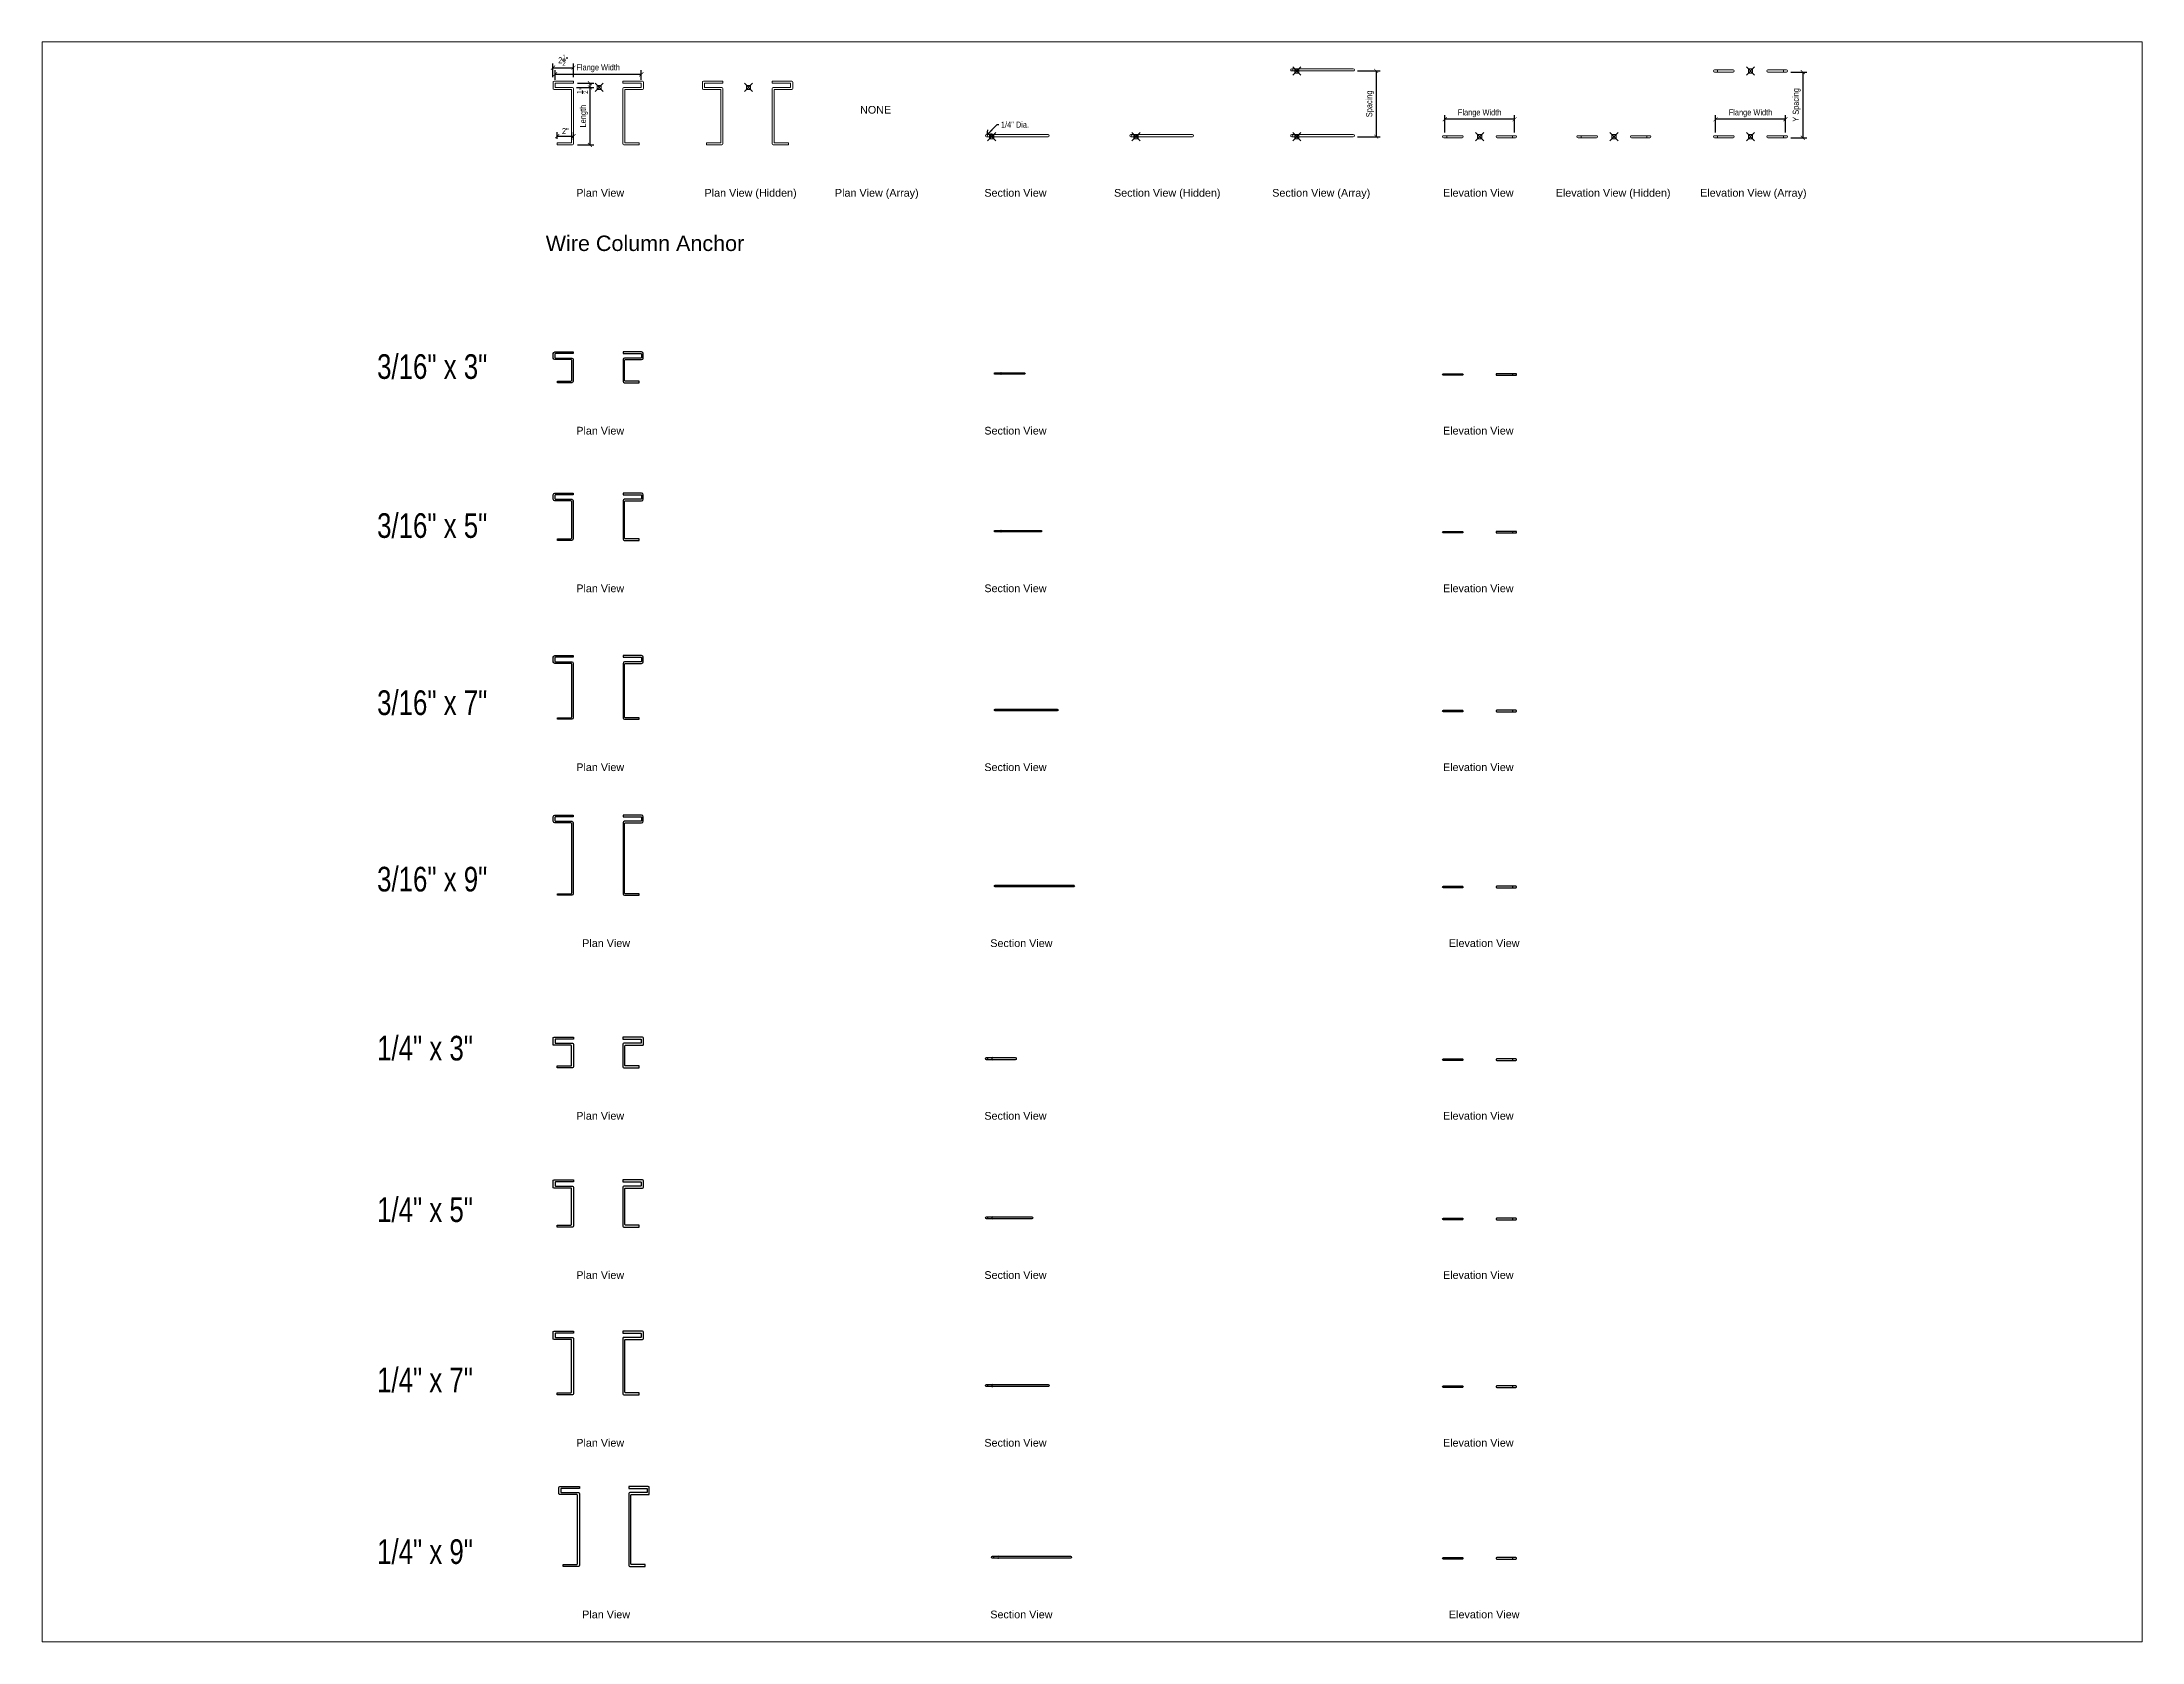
# Paper-space layout 'Layout1' of a CAD drawing. Header units: inches. Extents: x 1.05 to 9.45, y 0.8 to 7.2.
# The model-space entities are those that its viewports show. They can reach past a viewport. Long polylines and large blocks are cut down to what shows.
import ezdxf
from ezdxf.enums import TextEntityAlignment as Align

# ---------------------------------------------------------------- set-up
doc = ezdxf.new("R2010")
doc.units = ezdxf.units.IN
doc.header["$LTSCALE"] = 48
doc.header["$MEASUREMENT"] = 0
doc.header["$PDMODE"] = 99
doc.header["$PDSIZE"] = 0.5
for name, color, linetype, lineweight in [('DIMLINE', 211, 'Continuous', 18), ('FINE', 90, 'Continuous', 18), ('TITTXT', 213, 'Continuous', 50)]:
    doc.layers.add(name, color=color, linetype=linetype, lineweight=lineweight)
doc.styles.add('Arch-Dim', font='arial.ttf', dxfattribs={"width": 0.75})
doc.styles.add('RomanS', font='romans.shx')
doc.dimstyles.new('Aec-Arch-I-96', dxfattribs={"dimscale": 96, "dimtxt": 0.09375, "dimasz": 0.0625, "dimexe": 0.0625, "dimexo": 0.0625, "dimgap": 0.03125, "dimtad": 1, "dimdec": 4, "dimzin": 3, "dimdsep": 46, "dimlunit": 4, "dimtxsty": 'Arch-Dim', "dimblk": 'ARCHTICK', "dimcen": 0.09375, "dimazin": 2, "dimtfac": 0.75, "dimtdec": 4, "dimtix": 1, "dimtmove": 2, "dimatfit": 2, "dimfxl": 1, "dimtolj": 1, "dimtzin": 0, "dimarcsym": 0})
doc.dimstyles.new('Aec-Arch-I-96$7', dxfattribs={"dimscale": 96, "dimtxt": 0.09375, "dimasz": 0.0625, "dimexe": 0.0625, "dimexo": 0.0625, "dimgap": 0.03125, "dimtad": 0, "dimdec": 4, "dimzin": 3, "dimdsep": 46, "dimlunit": 4, "dimtxsty": 'Arch-Dim', "dimblk": 'ARCHTICK', "dimcen": 0.09375, "dimazin": 2, "dimtfac": 0.75, "dimtdec": 4, "dimtix": 1, "dimtmove": 2, "dimatfit": 2, "dimfxl": 1, "dimtolj": 1, "dimtzin": 0, "dimarcsym": 0})

psp = doc.layouts.get("Layout1")

msp = doc.modelspace()

# ---------------------------------------------------------------- texts
at = {"layer": 'DIMLINE', "style": 'Arch-Dim', "width": 0.75}
for s, p in [('3/16" x 3"', (45.83081, 24.8199)), ('3/16" x 5"', (45.83081, 5.46684)), ('3/16" x 7"', (45.83081, -16.09099)), ('3/16" x 9"', (45.83081, -37.57073)), ('1/4" x 3"', (45.83081, -58.14247)), ('1/4" x 5"', (45.83081, -77.80217)), ('1/4" x 7"', (45.83081, -98.51885)), ('1/4" x 9"', (45.83081, -119.42389))]:
    msp.add_text(s, height=3, dxfattribs=at).set_placement(p)
at = {"layer": 'DIMLINE', "insert": (121.76471, 56.14301), "char_height": 0.75, "attachment_point": 1, "style": 'Arch-Dim'}
msp.add_mtext('1/4" Dia.', dxfattribs=at)

# ---------------------------------------------------------------- blocks, each defined once
blk = doc.blocks.new('Anno_Title_T2')
at = {"color": 0, "linetype": 'ByBlock', "lineweight": -2, "style": 'RomanS'}
blk.add_attdef('TITLE', (0, 0.5), '', height=1.25, dxfattribs=at)
blk.add_attdef('SCALE', text='', height=0.75, dxfattribs=at).set_placement((0, -0.5), align=Align.TOP_LEFT)
blk = doc.blocks.new('_ArchTick')
at = {"color": 0, "linetype": 'ByBlock', "const_width": 0.15}
blk.add_lwpolyline([(-0.5, -0.5), (0.5, 0.5)], dxfattribs=at)
blk = doc.blocks.new('*D44')
at = {"layer": 'Defpoints', "color": 0, "transparency": 16777216}
for p in [(69.74, 62.7), (67.24, 61.05), (69.74, 61.05)]:
    blk.add_point(p, dxfattribs=at)
at = {"layer": 'DIMLINE', "color": 8, "lineweight": -2, "transparency": 16777216}
for p, q in [((67.24, 61.55), (67.24, 63.2)), ((67.24, 62.7), (69.74, 62.7)), ((69.74, 61.55), (69.74, 63.2))]:
    blk.add_line(p, q, dxfattribs=at)
at = {"layer": 'DIMLINE', "color": 8, "lineweight": -2, "transparency": 16777216, "xscale": 0.5, "yscale": 0.5, "zscale": 0.5, "rotation": 180}
blk.add_blockref('_ArchTick', (67.24, 62.7), dxfattribs=at)
at = {"layer": 'DIMLINE', "color": 8, "lineweight": -2, "transparency": 16777216, "xscale": 0.5, "yscale": 0.5, "zscale": 0.5}
blk.add_blockref('_ArchTick', (69.74, 62.7), dxfattribs=at)
at = {"layer": 'DIMLINE', "color": 0, "transparency": 16777216, "insert": (68.49, 63.61), "char_height": 0.75, "attachment_point": 5, "style": 'Arch-Dim'}
blk.add_mtext('\\A1;2{\\H0.750000x;\\S1/2;}"', dxfattribs=at)
blk = doc.blocks.new('_Open90')
at = {"color": 0, "linetype": 'ByBlock', "lineweight": -2}
for p, q in [((0, 0), (-1, 0)), ((-0.5, 0.5), (0, 0)), ((0, 0), (-0.5, -0.5))]:
    blk.add_line(p, q, dxfattribs=at)
blk = doc.blocks.new('*D45')
at = {"layer": 'Defpoints', "color": 0, "transparency": 16777216}
for p in [(69.62, 60.3), (69.74, 60.8), (71.73, 60.3)]:
    blk.add_point(p, dxfattribs=at)
at = {"layer": 'DIMLINE', "color": 8, "lineweight": -2, "transparency": 16777216}
for p, q in [((70.12, 60.3), (72.23, 60.3)), ((70.24, 60.8), (72.23, 60.8)), ((71.73, 60.8), (71.73, 60.3))]:
    blk.add_line(p, q, dxfattribs=at)
at = {"layer": 'DIMLINE', "color": 8, "lineweight": -2, "transparency": 16777216, "xscale": 0.5, "yscale": 0.5, "zscale": 0.5}
for p, rotation in [((71.73, 60.8), 90), ((71.73, 60.3), 270)]:
    blk.add_blockref('_ArchTick', p, dxfattribs=dict(at, rotation=rotation))
at = {"layer": 'DIMLINE', "color": 0, "transparency": 16777216, "insert": (70.82, 59.88), "char_height": 0.75, "attachment_point": 5, "rotation": 90, "style": 'Arch-Dim'}
blk.add_mtext('\\A1;{\\H0.750000x;\\S1/2;}"', dxfattribs=at)
blk = doc.blocks.new('*D46')
at = {"layer": 'Defpoints', "color": 0, "transparency": 16777216}
for p in [(69.62, 60.3), (69.74, 53.3), (71.73, 53.3)]:
    blk.add_point(p, dxfattribs=at)
at = {"layer": 'DIMLINE', "color": 8, "lineweight": -2, "transparency": 16777216}
for p, q in [((70.12, 60.3), (72.23, 60.3)), ((71.73, 60.3), (71.73, 53.3)), ((70.24, 53.3), (72.23, 53.3))]:
    blk.add_line(p, q, dxfattribs=at)
at = {"layer": 'DIMLINE', "color": 8, "lineweight": -2, "transparency": 16777216, "xscale": 0.5, "yscale": 0.5, "zscale": 0.5}
for p, rotation in [((71.73, 60.3), 90), ((71.73, 53.3), 270)]:
    blk.add_blockref('_ArchTick', p, dxfattribs=dict(at, rotation=rotation))
at = {"layer": 'DIMLINE', "color": 0, "transparency": 16777216, "insert": (71, 56.8), "char_height": 0.75, "attachment_point": 5, "rotation": 90, "style": 'Arch-Dim'}
blk.add_mtext('\\A1;Length', dxfattribs=at)
blk = doc.blocks.new('*D47')
at = {"layer": 'Defpoints', "color": 0, "transparency": 16777216}
for p in [(69.74, 54.36), (67.74, 53.55), (69.74, 53.42)]:
    blk.add_point(p, dxfattribs=at)
at = {"layer": 'DIMLINE', "color": 8, "lineweight": -2, "transparency": 16777216}
for p, q in [((67.74, 54.05), (67.74, 54.86)), ((67.74, 54.36), (69.74, 54.36)), ((69.74, 53.92), (69.74, 54.86))]:
    blk.add_line(p, q, dxfattribs=at)
at = {"layer": 'DIMLINE', "color": 8, "lineweight": -2, "transparency": 16777216, "xscale": 0.5, "yscale": 0.5, "zscale": 0.5, "rotation": 180}
blk.add_blockref('_ArchTick', (67.74, 54.36), dxfattribs=at)
at = {"layer": 'DIMLINE', "color": 8, "lineweight": -2, "transparency": 16777216, "xscale": 0.5, "yscale": 0.5, "zscale": 0.5}
blk.add_blockref('_ArchTick', (69.74, 54.36), dxfattribs=at)
at = {"layer": 'DIMLINE', "color": 0, "transparency": 16777216, "insert": (68.74, 54.99), "char_height": 0.75, "attachment_point": 5, "style": 'Arch-Dim'}
blk.add_mtext('\\A1;2"', dxfattribs=at)
blk = doc.blocks.new('*D48')
at = {"layer": 'Defpoints', "color": 0, "transparency": 16777216}
for p in [(77.99, 61.89), (67.49, 60.73), (77.99, 60.73)]:
    blk.add_point(p, dxfattribs=at)
at = {"layer": 'DIMLINE', "color": 8, "lineweight": -2, "transparency": 16777216}
for p, q in [((67.49, 61.23), (67.49, 62.39)), ((67.49, 61.89), (77.99, 61.89)), ((77.99, 61.23), (77.99, 62.39))]:
    blk.add_line(p, q, dxfattribs=at)
at = {"layer": 'DIMLINE', "color": 8, "lineweight": -2, "transparency": 16777216, "xscale": 0.5, "yscale": 0.5, "zscale": 0.5, "rotation": 180}
blk.add_blockref('_ArchTick', (67.49, 61.89), dxfattribs=at)
at = {"layer": 'DIMLINE', "color": 8, "lineweight": -2, "transparency": 16777216, "xscale": 0.5, "yscale": 0.5, "zscale": 0.5}
blk.add_blockref('_ArchTick', (77.99, 61.89), dxfattribs=at)
at = {"layer": 'DIMLINE', "color": 0, "transparency": 16777216, "insert": (72.74, 62.63), "char_height": 0.75, "attachment_point": 5, "style": 'Arch-Dim'}
blk.add_mtext('\\A1;Flange Width', dxfattribs=at)
blk = doc.blocks.new('*D49')
at = {"layer": 'Defpoints', "color": 0, "transparency": 16777216}
for p in [(164.66, 62.3), (164.66, 54.3), (167.43, 54.3)]:
    blk.add_point(p, dxfattribs=at)
at = {"layer": 'DIMLINE', "color": 8, "lineweight": -2, "transparency": 16777216}
for p, q in [((165.16, 62.3), (167.93, 62.3)), ((167.43, 62.3), (167.43, 54.3)), ((165.16, 54.3), (167.93, 54.3))]:
    blk.add_line(p, q, dxfattribs=at)
at = {"layer": 'DIMLINE', "color": 8, "lineweight": -2, "transparency": 16777216, "xscale": 0.5, "yscale": 0.5, "zscale": 0.5}
for p, rotation in [((167.43, 62.3), 90), ((167.43, 54.3), 270)]:
    blk.add_blockref('_ArchTick', p, dxfattribs=dict(at, rotation=rotation))
at = {"layer": 'DIMLINE', "color": 0, "transparency": 16777216, "insert": (166.69, 58.3), "char_height": 0.75, "attachment_point": 5, "rotation": 90, "style": 'Arch-Dim'}
blk.add_mtext('\\A1;Spacing', dxfattribs=at)
blk = doc.blocks.new('*D50')
at = {"layer": 'Defpoints', "color": 0, "transparency": 16777216}
for p in [(175.78, 56.42), (175.78, 54.3), (184.28, 54.3)]:
    blk.add_point(p, dxfattribs=at)
at = {"layer": 'DIMLINE', "color": 8, "lineweight": -2, "transparency": 16777216}
for p, q in [((175.78, 54.8), (175.78, 56.92)), ((184.28, 56.42), (175.78, 56.42)), ((184.28, 54.8), (184.28, 56.92))]:
    blk.add_line(p, q, dxfattribs=at)
at = {"layer": 'DIMLINE', "color": 8, "lineweight": -2, "transparency": 16777216, "xscale": 0.5, "yscale": 0.5, "zscale": 0.5, "rotation": 180}
blk.add_blockref('_ArchTick', (175.78, 56.42), dxfattribs=at)
at = {"layer": 'DIMLINE', "color": 8, "lineweight": -2, "transparency": 16777216, "xscale": 0.5, "yscale": 0.5, "zscale": 0.5}
blk.add_blockref('_ArchTick', (184.28, 56.42), dxfattribs=at)
at = {"layer": 'DIMLINE', "color": 0, "transparency": 16777216, "insert": (180.03, 57.15), "char_height": 0.75, "attachment_point": 5, "style": 'Arch-Dim'}
blk.add_mtext('\\A1;Flange Width', dxfattribs=at)
blk = doc.blocks.new('*D51')
at = {"layer": 'Defpoints', "color": 0, "transparency": 16777216}
for p in [(217.39, 62.17), (217.39, 54.17), (219.36, 54.17)]:
    blk.add_point(p, dxfattribs=at)
at = {"layer": 'DIMLINE', "color": 8, "lineweight": -2, "transparency": 16777216}
for p, q in [((217.89, 62.17), (219.86, 62.17)), ((219.36, 62.17), (219.36, 54.17)), ((217.89, 54.17), (219.86, 54.17))]:
    blk.add_line(p, q, dxfattribs=at)
at = {"layer": 'DIMLINE', "color": 8, "lineweight": -2, "transparency": 16777216, "xscale": 0.5, "yscale": 0.5, "zscale": 0.5}
for p, rotation in [((219.36, 62.17), 90), ((219.36, 54.17), 270)]:
    blk.add_blockref('_ArchTick', p, dxfattribs=dict(at, rotation=rotation))
at = {"layer": 'DIMLINE', "color": 0, "transparency": 16777216, "insert": (218.62, 58.17), "char_height": 0.75, "attachment_point": 5, "rotation": 90, "style": 'Arch-Dim'}
blk.add_mtext('\\A1;Y Spacing', dxfattribs=at)
blk = doc.blocks.new('*D52')
at = {"layer": 'Defpoints', "color": 0, "transparency": 16777216}
for p in [(208.75, 56.42), (208.75, 54.3), (217.25, 54.3)]:
    blk.add_point(p, dxfattribs=at)
at = {"layer": 'DIMLINE', "color": 8, "lineweight": -2, "transparency": 16777216}
for p, q in [((208.75, 54.8), (208.75, 56.92)), ((217.25, 56.42), (208.75, 56.42)), ((217.25, 54.8), (217.25, 56.92))]:
    blk.add_line(p, q, dxfattribs=at)
at = {"layer": 'DIMLINE', "color": 8, "lineweight": -2, "transparency": 16777216, "xscale": 0.5, "yscale": 0.5, "zscale": 0.5, "rotation": 180}
blk.add_blockref('_ArchTick', (208.75, 56.42), dxfattribs=at)
at = {"layer": 'DIMLINE', "color": 8, "lineweight": -2, "transparency": 16777216, "xscale": 0.5, "yscale": 0.5, "zscale": 0.5}
blk.add_blockref('_ArchTick', (217.25, 56.42), dxfattribs=at)
at = {"layer": 'DIMLINE', "color": 0, "transparency": 16777216, "insert": (213, 57.15), "char_height": 0.75, "attachment_point": 5, "style": 'Arch-Dim'}
blk.add_mtext('\\A1;Flange Width', dxfattribs=at)
blk = doc.blocks.new('AecDtl_.1875x3WireColumnAnchorPlanRight')
at = {"color": 0, "linetype": 'ByBlock', "lineweight": -2, "ltscale": 0.0625}
blk.add_lwpolyline([(-2.25, 0.75), (-2.25, 0.5625), (-0.09375, 0.5625, -0.414213562), (0, 0.46875), (0, 0.09375, -0.414213562), (-0.09375, 0), (-2.0625, 0, 0.414213562), (-2.25, -0.1875), (-2.25, -2.8125, 0.414213562), (-2.0625, -3), (-0.3125, -3), (-0.3125, -2.8125), (-1.96875, -2.8125, -0.414213562), (-2.0625, -2.71875), (-2.0625, -0.28125, -0.414213562), (-1.96875, -0.1875), (0, -0.1875, 0.414213562), (0.1875, 0), (0.1875, 0.5625, 0.414213562), (0, 0.75)], format="xyb", close=True, dxfattribs=at)
blk = doc.blocks.new('AecDtl_.1875x3WireColumnAnchorSection')
at = {"color": 0, "linetype": 'ByBlock', "lineweight": -2, "ltscale": 0.0625}
blk.add_lwpolyline([(-0.65625, 0.1875), (2.90625, 0.1875, -1), (2.90625, 0), (-0.65625, 0)], format="xyb", dxfattribs=at)
blk.add_circle((-0.65625, 0.09375), 0.09375, dxfattribs=at)
blk.add_arc((0.09375, 0.09375), 0.09375, 90, 270, dxfattribs=at)
blk = doc.blocks.new('AecDtl_.1875x3WireColumnAnchorElevationLeft')
at = {"color": 0, "linetype": 'ByBlock', "lineweight": -2, "ltscale": 0.0625}
blk.add_lwpolyline([(-0.09375, 0.1875), (2.21875, 0.1875, -1), (2.21875, 0), (-0.09375, 0, -1)], format="xyb", close=True, dxfattribs=at)
blk.add_lwpolyline([(0.3125, 0.1875), (0.3125, 0)], dxfattribs=at)
blk = doc.blocks.new('AecDtl_.1875x3WireColumnAnchorElevationRight')
at = {"color": 0, "linetype": 'ByBlock', "lineweight": -2, "ltscale": 0.0625}
blk.add_lwpolyline([(0.09375, 0.1875), (-2.21875, 0.1875, 1), (-2.21875, 0), (0.09375, 0, 1)], format="xyb", close=True, dxfattribs=at)
blk.add_lwpolyline([(-0.3125, 0.1875), (-0.3125, 0)], dxfattribs=at)
blk = doc.blocks.new('AecDtl_.25x7WireColumnAnchorPlanLeft')
at = {"color": 0, "linetype": 'ByBlock', "lineweight": -2, "ltscale": 0.0625}
blk.add_lwpolyline([(2.25, 0.75), (2.25, 0.5), (0.0625, 0.5, 0.41421356), (0, 0.4375), (0, 0.0625, 0.41421356), (0.0625, 0), (2.125, 0, -0.41421356), (2.25, -0.125), (2.25, -6.875, -0.41421356), (2.125, -7), (0.25, -7), (0.25, -6.75), (1.9375, -6.75, 0.41421356), (2, -6.6875), (2, -0.3125, 0.41421356), (1.9375, -0.25), (-0.125, -0.25, -0.41421356), (-0.25, -0.125), (-0.25, 0.625, -0.41421356), (-0.125, 0.75), (2.25, 0.75)], format="xyb", dxfattribs=at)
blk = doc.blocks.new('AecDtl_.25x7WireColumnAnchorPlanRight')
at = {"color": 0, "linetype": 'ByBlock', "lineweight": -2, "ltscale": 0.0625}
blk.add_lwpolyline([(-2.25, 0.75), (-2.25, 0.5), (-0.0625, 0.5, -0.41421356), (0, 0.4375), (0, 0.0625, -0.41421356), (-0.0625, 0), (-2.125, 0, 0.41421356), (-2.25, -0.125), (-2.25, -6.875, 0.41421356), (-2.125, -7), (-0.25, -7), (-0.25, -6.75), (-1.9375, -6.75, -0.41421356), (-2, -6.6875), (-2, -0.3125, -0.41421356), (-1.9375, -0.25), (0.125, -0.25, 0.41421356), (0.25, -0.125), (0.25, 0.625, 0.41421356), (0.125, 0.75), (-2.25, 0.75)], format="xyb", dxfattribs=at)
blk = doc.blocks.new('AecDtl_.25x7WireColumnAnchorSection')
at = {"color": 0, "linetype": 'ByBlock', "lineweight": -2, "ltscale": 0.0625}
blk.add_lwpolyline([(-0.625, 0.25), (6.875, 0.25, -1), (6.875, 0), (-0.625, 0)], format="xyb", dxfattribs=at)
blk.add_circle((-0.625, 0.125), 0.125, dxfattribs=at)
blk.add_arc((0.125, 0.125), 0.125, 90, 270, dxfattribs=at)
blk = doc.blocks.new('AecDtl_.25x5WireColumnAnchorPlanLeft')
at = {"color": 0, "linetype": 'ByBlock', "lineweight": -2, "ltscale": 0.0625}
blk.add_lwpolyline([(2.25, 0.75), (2.25, 0.5), (0.0625, 0.5, 0.41421356), (0, 0.4375), (0, 0.0625, 0.41421356), (0.0625, 0), (2.125, 0, -0.41421356), (2.25, -0.125), (2.25, -4.875, -0.41421356), (2.125, -5), (0.25, -5), (0.25, -4.75), (1.9375, -4.75, 0.41421356), (2, -4.6875), (2, -0.3125, 0.41421356), (1.9375, -0.25), (-0.125, -0.25, -0.41421356), (-0.25, -0.125), (-0.25, 0.625, -0.41421356), (-0.125, 0.75), (2.25, 0.75)], format="xyb", dxfattribs=at)
blk = doc.blocks.new('AecDtl_.25x5WireColumnAnchorPlanRight')
at = {"color": 0, "linetype": 'ByBlock', "lineweight": -2, "ltscale": 0.0625}
blk.add_lwpolyline([(-2.25, 0.75), (-2.25, 0.5), (-0.0625, 0.5, -0.41421356), (0, 0.4375), (0, 0.0625, -0.41421356), (-0.0625, 0), (-2.125, 0, 0.41421356), (-2.25, -0.125), (-2.25, -4.875, 0.41421356), (-2.125, -5), (-0.25, -5), (-0.25, -4.75), (-1.9375, -4.75, -0.41421356), (-2, -4.6875), (-2, -0.3125, -0.41421356), (-1.9375, -0.25), (0.125, -0.25, 0.41421356), (0.25, -0.125), (0.25, 0.625, 0.41421356), (0.125, 0.75), (-2.25, 0.75)], format="xyb", dxfattribs=at)
blk = doc.blocks.new('AecDtl_.25x5WireColumnAnchorSection')
at = {"color": 0, "linetype": 'ByBlock', "lineweight": -2, "ltscale": 0.0625}
blk.add_lwpolyline([(-0.625, 0.25), (4.875, 0.25, -1), (4.875, 0), (-0.625, 0)], format="xyb", dxfattribs=at)
blk.add_circle((-0.625, 0.125), 0.125, dxfattribs=at)
blk.add_arc((0.125, 0.125), 0.125, 90, 270, dxfattribs=at)
blk = doc.blocks.new('AecDtl_.25x3WireColumnAnchorPlanLeft')
at = {"color": 0, "linetype": 'ByBlock', "lineweight": -2, "ltscale": 0.0625}
blk.add_lwpolyline([(2.25, 0.75), (2.25, 0.5), (0.0625, 0.5, 0.41421356), (0, 0.4375), (0, 0.0625, 0.41421356), (0.0625, 0), (2.125, 0, -0.41421356), (2.25, -0.125), (2.25, -2.875, -0.41421356), (2.125, -3), (0.25, -3), (0.25, -2.75), (1.9375, -2.75, 0.41421356), (2, -2.6875), (2, -0.3125, 0.41421356), (1.9375, -0.25), (-0.125, -0.25, -0.41421356), (-0.25, -0.125), (-0.25, 0.625, -0.41421356), (-0.125, 0.75), (2.25, 0.75)], format="xyb", dxfattribs=at)
blk = doc.blocks.new('AecDtl_.25x3WireColumnAnchorPlanRight')
at = {"color": 0, "linetype": 'ByBlock', "lineweight": -2, "ltscale": 0.0625}
blk.add_lwpolyline([(-2.25, 0.75), (-2.25, 0.5), (-0.0625, 0.5, -0.41421356), (0, 0.4375), (0, 0.0625, -0.41421356), (-0.0625, 0), (-2.125, 0, 0.41421356), (-2.25, -0.125), (-2.25, -2.875, 0.41421356), (-2.125, -3), (-0.25, -3), (-0.25, -2.75), (-1.9375, -2.75, -0.41421356), (-2, -2.6875), (-2, -0.3125, -0.41421356), (-1.9375, -0.25), (0.125, -0.25, 0.41421356), (0.25, -0.125), (0.25, 0.625, 0.41421356), (0.125, 0.75), (-2.25, 0.75)], format="xyb", dxfattribs=at)
blk = doc.blocks.new('AecDtl_.25x3WireColumnAnchorSection')
at = {"color": 0, "linetype": 'ByBlock', "lineweight": -2, "ltscale": 0.0625}
blk.add_lwpolyline([(-0.625, 0.25), (2.875, 0.25, -1), (2.875, 0), (-0.625, 0)], format="xyb", dxfattribs=at)
blk.add_circle((-0.625, 0.125), 0.125, dxfattribs=at)
blk.add_arc((0.125, 0.125), 0.125, 90, 270, dxfattribs=at)
blk = doc.blocks.new('AecDtl_.25x9WireColumnAnchorPlanLeft')
at = {"color": 0, "linetype": 'ByBlock', "lineweight": -2, "ltscale": 0.0625}
blk.add_lwpolyline([(2.25, 0.75), (2.25, 0.5), (0.0625, 0.5, 0.41421356), (0, 0.4375), (0, 0.0625, 0.41421356), (0.0625, 0), (2.125, 0, -0.41421356), (2.25, -0.125), (2.25, -8.875, -0.41421356), (2.125, -9), (0.25, -9), (0.25, -8.75), (1.9375, -8.75, 0.41421356), (2, -8.6875), (2, -0.3125, 0.41421356), (1.9375, -0.25), (-0.125, -0.25, -0.41421356), (-0.25, -0.125), (-0.25, 0.625, -0.41421356), (-0.125, 0.75), (2.25, 0.75)], format="xyb", dxfattribs=at)
blk = doc.blocks.new('AecDtl_.25x9WireColumnAnchorPlanRight')
at = {"color": 0, "linetype": 'ByBlock', "lineweight": -2, "ltscale": 0.0625}
blk.add_lwpolyline([(-2.25, 0.75), (-2.25, 0.5), (-0.0625, 0.5, -0.41421356), (0, 0.4375), (0, 0.0625, -0.41421356), (-0.0625, 0), (-2.125, 0, 0.41421356), (-2.25, -0.125), (-2.25, -8.875, 0.41421356), (-2.125, -9), (-0.25, -9), (-0.25, -8.75), (-1.9375, -8.75, -0.41421356), (-2, -8.6875), (-2, -0.3125, -0.41421356), (-1.9375, -0.25), (0.125, -0.25, 0.41421356), (0.25, -0.125), (0.25, 0.625, 0.41421356), (0.125, 0.75), (-2.25, 0.75)], format="xyb", dxfattribs=at)
blk = doc.blocks.new('AecDtl_.25x9WireColumnAnchorSection')
at = {"color": 0, "linetype": 'ByBlock', "lineweight": -2, "ltscale": 0.0625}
blk.add_lwpolyline([(-0.625, 0.25), (8.875, 0.25, -1), (8.875, 0), (-0.625, 0)], format="xyb", dxfattribs=at)
blk.add_circle((-0.625, 0.125), 0.125, dxfattribs=at)
blk.add_arc((0.125, 0.125), 0.125, 90, 270, dxfattribs=at)
blk = doc.blocks.new('AecDtl_.1875x5WireColumnAnchorSection')
at = {"color": 0, "linetype": 'ByBlock', "lineweight": -2, "ltscale": 0.0625}
blk.add_lwpolyline([(-0.65625, 0.1875), (4.90625, 0.1875, -1), (4.90625, 0), (-0.65625, 0)], format="xyb", dxfattribs=at)
blk.add_circle((-0.65625, 0.09375), 0.09375, dxfattribs=at)
blk.add_arc((0.09375, 0.09375), 0.09375, 90, 270, dxfattribs=at)
blk = doc.blocks.new('AecDtl_.1875x7WireColumnAnchorSection')
at = {"color": 0, "linetype": 'ByBlock', "lineweight": -2, "ltscale": 0.0625}
blk.add_lwpolyline([(-0.65625, 0.15625), (6.90625, 0.15625, -1), (6.90625, -0.03125), (-0.65625, -0.03125)], format="xyb", dxfattribs=at)
blk.add_circle((-0.65625, 0.0625), 0.09375, dxfattribs=at)
blk.add_arc((0.09375, 0.0625), 0.09375, 90, 270, dxfattribs=at)
blk = doc.blocks.new('AecDtl_.1875x9WireColumnAnchorSection')
at = {"color": 0, "linetype": 'ByBlock', "lineweight": -2, "ltscale": 0.0625}
blk.add_lwpolyline([(-0.65625, 0.1875), (8.90625, 0.1875, -1), (8.90625, 0), (-0.65625, 0)], format="xyb", dxfattribs=at)
blk.add_circle((-0.65625, 0.09375), 0.09375, dxfattribs=at)
blk.add_arc((0.09375, 0.09375), 0.09375, 90, 270, dxfattribs=at)
blk = doc.blocks.new('AecDtl_.1875x5WireColumnAnchorPlanLeft')
at = {"color": 0, "linetype": 'ByBlock', "lineweight": -2, "ltscale": 0.0625}
blk.add_lwpolyline([(2.25, 0.75), (2.25, 0.5625), (0.09375, 0.5625, 0.414213562), (0, 0.46875), (0, 0.09375, 0.414213562), (0.09375, 0), (2.0625, 0, -0.414213562), (2.25, -0.1875), (2.25, -4.8125, -0.414213562), (2.0625, -5), (0.3125, -5), (0.3125, -4.8125), (1.96875, -4.8125, 0.414213562), (2.0625, -4.71875), (2.0625, -0.28125, 0.414213562), (1.96875, -0.1875), (0, -0.1875, -0.414213562), (-0.1875, 0), (-0.1875, 0.5625, -0.414213562), (0, 0.75)], format="xyb", close=True, dxfattribs=at)
blk = doc.blocks.new('AecDtl_.1875x5WireColumnAnchorPlanRight')
at = {"color": 0, "linetype": 'ByBlock', "lineweight": -2, "ltscale": 0.0625}
blk.add_lwpolyline([(-2.25, 0.75), (-2.25, 0.5625), (-0.09375, 0.5625, -0.414213562), (0, 0.46875), (0, 0.09375, -0.414213562), (-0.09375, 0), (-2.0625, 0, 0.414213562), (-2.25, -0.1875), (-2.25, -4.8125, 0.414213562), (-2.0625, -5), (-0.3125, -5), (-0.3125, -4.8125), (-1.96875, -4.8125, -0.414213562), (-2.0625, -4.71875), (-2.0625, -0.28125, -0.414213562), (-1.96875, -0.1875), (0, -0.1875, 0.414213562), (0.1875, 0), (0.1875, 0.5625, 0.414213562), (0, 0.75)], format="xyb", close=True, dxfattribs=at)
blk = doc.blocks.new('AecDtl_.1875x7WireColumnAnchorPlanLeft')
at = {"color": 0, "linetype": 'ByBlock', "lineweight": -2, "ltscale": 0.0625}
blk.add_lwpolyline([(2.25, 0.75), (2.25, 0.5625), (0.09375, 0.5625, 0.414213562), (0, 0.46875), (0, 0.09375, 0.414213562), (0.09375, 0), (2.0625, 0, -0.414213562), (2.25, -0.1875), (2.25, -6.8125, -0.414213562), (2.0625, -7), (0.3125, -7), (0.3125, -6.8125), (1.96875, -6.8125, 0.414213562), (2.0625, -6.71875), (2.0625, -0.28125, 0.414213562), (1.96875, -0.1875), (0, -0.1875, -0.414213562), (-0.1875, 0), (-0.1875, 0.5625, -0.414213562), (0, 0.75)], format="xyb", close=True, dxfattribs=at)
blk = doc.blocks.new('AecDtl_.1875x7WireColumnAnchorPlanRight')
at = {"color": 0, "linetype": 'ByBlock', "lineweight": -2, "ltscale": 0.0625}
blk.add_lwpolyline([(-2.25, 0.75), (-2.25, 0.5625), (-0.09375, 0.5625, -0.414213562), (0, 0.46875), (0, 0.09375, -0.414213562), (-0.09375, 0), (-2.0625, 0, 0.414213562), (-2.25, -0.1875), (-2.25, -6.8125, 0.414213562), (-2.0625, -7), (-0.3125, -7), (-0.3125, -6.8125), (-1.96875, -6.8125, -0.414213562), (-2.0625, -6.71875), (-2.0625, -0.28125, -0.414213562), (-1.96875, -0.1875), (0, -0.1875, 0.414213562), (0.1875, 0), (0.1875, 0.5625, 0.414213562), (0, 0.75)], format="xyb", close=True, dxfattribs=at)
blk = doc.blocks.new('AecDtl_.1875x9WireColumnAnchorPlanLeft')
at = {"color": 0, "linetype": 'ByBlock', "lineweight": -2, "ltscale": 0.0625}
blk.add_lwpolyline([(2.25, 0.75), (2.25, 0.5625), (0.09375, 0.5625, 0.414213562), (0, 0.46875), (0, 0.09375, 0.414213562), (0.09375, 0), (2.0625, 0, -0.414213562), (2.25, -0.1875), (2.25, -8.8125, -0.414213562), (2.0625, -9), (0.3125, -9), (0.3125, -8.8125), (1.96875, -8.8125, 0.414213562), (2.0625, -8.71875), (2.0625, -0.28125, 0.414213562), (1.96875, -0.1875), (0, -0.1875, -0.414213562), (-0.1875, 0), (-0.1875, 0.5625, -0.414213562), (0, 0.75)], format="xyb", close=True, dxfattribs=at)
blk = doc.blocks.new('AecDtl_.1875x9WireColumnAnchorPlanRight')
at = {"color": 0, "linetype": 'ByBlock', "lineweight": -2, "ltscale": 0.0625}
blk.add_lwpolyline([(-2.25, 0.75), (-2.25, 0.5625), (-0.09375, 0.5625, -0.414213562), (0, 0.46875), (0, 0.09375, -0.414213562), (-0.09375, 0), (-2.0625, 0, 0.414213562), (-2.25, -0.1875), (-2.25, -8.8125, 0.414213562), (-2.0625, -9), (-0.3125, -9), (-0.3125, -8.8125), (-1.96875, -8.8125, -0.414213562), (-2.0625, -8.71875), (-2.0625, -0.28125, -0.414213562), (-1.96875, -0.1875), (0, -0.1875, 0.414213562), (0.1875, 0), (0.1875, 0.5625, 0.414213562), (0, 0.75)], format="xyb", close=True, dxfattribs=at)
blk = doc.blocks.new('AecDtl_WireColumnAnchorPlanLeft')
at = {"color": 0, "linetype": 'ByBlock', "lineweight": -2, "ltscale": 0.0625}
blk.add_lwpolyline([(2.25, 0.75), (2.25, 0.5625), (0.09375, 0.5625, 0.414213562), (0, 0.46875), (0, 0.09375, 0.414213562), (0.09375, 0), (2.0625, 0, -0.414213562), (2.25, -0.1875), (2.25, -2.8125, -0.414213562), (2.0625, -3), (0.3125, -3), (0.3125, -2.8125), (1.96875, -2.8125, 0.414213562), (2.0625, -2.71875), (2.0625, -0.28125, 0.414213562), (1.96875, -0.1875), (0, -0.1875, -0.414213562), (-0.1875, 0), (-0.1875, 0.5625, -0.414213562), (0, 0.75)], format="xyb", close=True, dxfattribs=at)
blk = doc.blocks.new('AecDtl_.1875x3WireColumnAnchorPlanLeft')
at = {"color": 0, "linetype": 'ByBlock', "lineweight": -2, "ltscale": 0.0625}
blk.add_blockref('AecDtl_WireColumnAnchorPlanLeft', (0, 0), dxfattribs=at)
blk = doc.blocks.new('AecDtl_.1875x5WireColumnAnchorElevationLeft')
at = {"color": 0, "linetype": 'ByBlock', "lineweight": -2, "ltscale": 0.0625}
blk.add_lwpolyline([(-0.09375, 0.1875), (2.21875, 0.1875, -1), (2.21875, 0), (-0.09375, 0, -1)], format="xyb", close=True, dxfattribs=at)
blk.add_lwpolyline([(0.3125, 0.1875), (0.3125, 0)], dxfattribs=at)
blk = doc.blocks.new('AecDtl_.1875x5WireColumnAnchorElevationRight')
at = {"color": 0, "linetype": 'ByBlock', "lineweight": -2, "ltscale": 0.0625}
blk.add_lwpolyline([(0.09375, 0.1875), (-2.21875, 0.1875, 1), (-2.21875, 0), (0.09375, 0, 1)], format="xyb", close=True, dxfattribs=at)
blk.add_lwpolyline([(-0.3125, 0.1875), (-0.3125, 0)], dxfattribs=at)
blk = doc.blocks.new('AecDtl_.1875x7WireColumnAnchorElevationLeft')
at = {"color": 0, "linetype": 'ByBlock', "lineweight": -2, "ltscale": 0.0625}
blk.add_lwpolyline([(-0.09375, 0.1875), (2.21875, 0.1875, -1), (2.21875, 0), (-0.09375, 0, -1)], format="xyb", close=True, dxfattribs=at)
blk.add_lwpolyline([(0.3125, 0.1875), (0.3125, 0)], dxfattribs=at)
blk = doc.blocks.new('AecDtl_.1875x7WireColumnAnchorElevationRight')
at = {"color": 0, "linetype": 'ByBlock', "lineweight": -2, "ltscale": 0.0625}
blk.add_lwpolyline([(0.09375, 0.1875), (-2.21875, 0.1875, 1), (-2.21875, 0), (0.09375, 0, 1)], format="xyb", close=True, dxfattribs=at)
blk.add_lwpolyline([(-0.3125, 0.1875), (-0.3125, 0)], dxfattribs=at)
blk = doc.blocks.new('AecDtl_.1875x9WireColumnAnchorElevationLeft')
at = {"color": 0, "linetype": 'ByBlock', "lineweight": -2, "ltscale": 0.0625}
blk.add_lwpolyline([(-0.09375, 0.1875), (2.21875, 0.1875, -1), (2.21875, 0), (-0.09375, 0, -1)], format="xyb", close=True, dxfattribs=at)
blk.add_lwpolyline([(0.3125, 0.1875), (0.3125, 0)], dxfattribs=at)
blk = doc.blocks.new('AecDtl_.1875x9WireColumnAnchorElevationRight')
at = {"color": 0, "linetype": 'ByBlock', "lineweight": -2, "ltscale": 0.0625}
blk.add_lwpolyline([(0.09375, 0.1875), (-2.21875, 0.1875, 1), (-2.21875, 0), (0.09375, 0, 1)], format="xyb", close=True, dxfattribs=at)
blk.add_lwpolyline([(-0.3125, 0.1875), (-0.3125, 0)], dxfattribs=at)
blk = doc.blocks.new('AecDtl_.25x3WireColumnAnchorElevationLeft')
at = {"color": 0, "linetype": 'ByBlock', "lineweight": -2, "ltscale": 0.0625}
blk.add_lwpolyline([(-0.09375, 0.1875), (2.21875, 0.1875, -1), (2.21875, 0), (-0.09375, 0, -1)], format="xyb", close=True, dxfattribs=at)
blk.add_lwpolyline([(0.3125, 0.1875), (0.3125, 0)], dxfattribs=at)
blk = doc.blocks.new('AecDtl_.25x3WireColumnAnchorElevationRight')
at = {"color": 0, "linetype": 'ByBlock', "lineweight": -2, "ltscale": 0.0625}
blk.add_lwpolyline([(0.09375, 0.1875), (-2.21875, 0.1875, 1), (-2.21875, 0), (0.09375, 0, 1)], format="xyb", close=True, dxfattribs=at)
blk.add_lwpolyline([(-0.3125, 0.1875), (-0.3125, 0)], dxfattribs=at)
blk = doc.blocks.new('AecDtl_.25x5WireColumnAnchorElevationLeft')
at = {"color": 0, "linetype": 'ByBlock', "lineweight": -2, "ltscale": 0.0625}
blk.add_lwpolyline([(-0.09375, 0.1875), (2.21875, 0.1875, -1), (2.21875, 0), (-0.09375, 0, -1)], format="xyb", close=True, dxfattribs=at)
blk.add_lwpolyline([(0.3125, 0.1875), (0.3125, 0)], dxfattribs=at)
blk = doc.blocks.new('AecDtl_.25x5WireColumnAnchorElevationRight')
at = {"color": 0, "linetype": 'ByBlock', "lineweight": -2, "ltscale": 0.0625}
blk.add_lwpolyline([(0.09375, 0.1875), (-2.21875, 0.1875, 1), (-2.21875, 0), (0.09375, 0, 1)], format="xyb", close=True, dxfattribs=at)
blk.add_lwpolyline([(-0.3125, 0.1875), (-0.3125, 0)], dxfattribs=at)
blk = doc.blocks.new('AecDtl_.25x7WireColumnAnchorElevationLeft')
at = {"color": 0, "linetype": 'ByBlock', "lineweight": -2, "ltscale": 0.0625}
blk.add_lwpolyline([(-0.09375, 0.1875), (2.21875, 0.1875, -1), (2.21875, 0), (-0.09375, 0, -1)], format="xyb", close=True, dxfattribs=at)
blk.add_lwpolyline([(0.3125, 0.1875), (0.3125, 0)], dxfattribs=at)
blk = doc.blocks.new('AecDtl_.25x7WireColumnAnchorElevationRight')
at = {"color": 0, "linetype": 'ByBlock', "lineweight": -2, "ltscale": 0.0625}
blk.add_lwpolyline([(0.09375, 0.1875), (-2.21875, 0.1875, 1), (-2.21875, 0), (0.09375, 0, 1)], format="xyb", close=True, dxfattribs=at)
blk.add_lwpolyline([(-0.3125, 0.1875), (-0.3125, 0)], dxfattribs=at)
blk = doc.blocks.new('AecDtl_.25x9WireColumnAnchorElevationLeft')
at = {"color": 0, "linetype": 'ByBlock', "lineweight": -2, "ltscale": 0.0625}
blk.add_lwpolyline([(-0.09375, 0.1875), (2.21875, 0.1875, -1), (2.21875, 0), (-0.09375, 0, -1)], format="xyb", close=True, dxfattribs=at)
blk.add_lwpolyline([(0.3125, 0.1875), (0.3125, 0)], dxfattribs=at)
blk = doc.blocks.new('AecDtl_.25x9WireColumnAnchorElevationRight')
at = {"color": 0, "linetype": 'ByBlock', "lineweight": -2, "ltscale": 0.0625}
blk.add_lwpolyline([(0.09375, 0.1875), (-2.21875, 0.1875, 1), (-2.21875, 0), (0.09375, 0, 1)], format="xyb", close=True, dxfattribs=at)
blk.add_lwpolyline([(-0.3125, 0.1875), (-0.3125, 0)], dxfattribs=at)

# ---------------------------------------------------------------- dimensions: what is measured, and where the dimension line sits
at = {"layer": 'DIMLINE'}
for base, p1, p2, picture, middle in [((69.74118, 62.70278), (67.24118, 61.04723), (69.74118, 61.04723), '*D44', (68.49118, 63.61133)), ((69.74118, 54.3638), (67.74118, 53.54723), (69.74118, 53.42223), '*D47', (68.74118, 54.99034))]:
    dim = msp.add_linear_dim(base=base, p1=p1, p2=p2, dimstyle='Aec-Arch-I-96', override={"dimscale": 8, "dimclrd": 8, "dimclre": 8, "dimldrblk": 'Open90'}, dxfattribs=at)
    dim.commit()
    dim.dimension.update_dxf_attribs({"geometry": picture, "text_midpoint": middle})
for base, p1, p2, picture, middle in [((77.99118, 61.89191), (67.49118, 60.73473), (77.99118, 60.73473), '*D48', (72.74118, 62.62716)), ((175.77741, 56.41742), (184.27741, 54.29723), (175.77741, 54.29723), '*D50', (180.02741, 57.15266)), ((208.74631, 56.41742), (217.24631, 54.29723), (208.74631, 54.29723), '*D52', (212.99631, 57.15266))]:
    dim = msp.add_linear_dim(base=base, p1=p1, p2=p2, text='Flange Width', dimstyle='Aec-Arch-I-96', override={"dimscale": 8, "dimclrd": 8, "dimclre": 8, "dimldrblk": 'Open90'}, dxfattribs=at)
    dim.commit()
    dim.dimension.update_dxf_attribs({"geometry": picture, "text_midpoint": middle})
for base, p1, p2, text, picture, middle in [((167.43029, 54.29723), (164.65592, 62.29723), (164.65592, 54.29723), 'Spacing', '*D49', (166.68864, 58.29723)), ((219.36379, 54.173), (217.38511, 62.173), (217.38511, 54.173), 'Y Spacing', '*D51', (218.62214, 58.173)), ((71.73098, 53.29723), (69.61618, 60.29723), (69.74118, 53.29723), 'Length', '*D46', (70.99574, 56.79723))]:
    dim = msp.add_linear_dim(base=base, p1=p1, p2=p2, angle=90, text=text, dimstyle='Aec-Arch-I-96', override={"dimscale": 8, "dimclrd": 8, "dimclre": 8, "dimldrblk": 'Open90'}, dxfattribs=at)
    dim.commit()
    dim.dimension.update_dxf_attribs({"geometry": picture, "text_midpoint": middle})
dim = msp.add_linear_dim(base=(71.73098, 60.29723), p1=(69.74118, 60.79723), p2=(69.61618, 60.29723), angle=90, dimstyle='Aec-Arch-I-96', override={"dimscale": 8, "dimclrd": 8, "dimclre": 8, "dimldrblk": 'Open90'}, dxfattribs=at)
dim.commit()
dim.dimension.update_dxf_attribs({"geometry": '*D45', "text_midpoint": (70.82243, 59.87784), "dimtype": 160})

# ---------------------------------------------------------------- linework, layer by layer
at = {"layer": 'DIMLINE'}
for p in [(157.78092, 62.29723), (212.99631, 62.29723), (72.86618, 60.29723), (91.04272, 60.29723), (120.63698, 54.29723), (138.20363, 54.29723), (157.78092, 54.29723), (180.02741, 54.29723), (196.37963, 54.29723), (212.99631, 54.29723)]:
    msp.add_point(p, dxfattribs=at)
at = {"layer": 'FINE', "ltscale": 0.0625}
for points in [[(157.15592, 62.54723), (164.65592, 62.54723, -1), (164.65592, 62.29723), (157.15592, 62.29723)], [(87.92044, 61.04723), (87.91772, 60.79723), (85.73022, 60.79723, 0.414213562), (85.66772, 60.73473), (85.66772, 60.35973, 0.414213562), (85.73022, 60.29723), (87.79272, 60.29723, -0.414213562), (87.91772, 60.17223), (87.91772, 53.42223, -0.414213562), (87.79272, 53.29723), (85.91772, 53.29723), (85.91772, 53.54723), (87.60522, 53.54723, 0.414213562), (87.66772, 53.60973), (87.66772, 59.98473, 0.414213562), (87.60522, 60.04723), (85.54272, 60.04723, -0.414213562), (85.41772, 60.17223), (85.41772, 60.92223, -0.414213562), (85.54272, 61.04723), (87.91772, 61.04723)], [(93.91499, 61.04723), (93.91772, 60.79723), (96.10522, 60.79723, -0.414213562), (96.16772, 60.73473), (96.16772, 60.35973, -0.414213562), (96.10522, 60.29723), (94.04272, 60.29723, 0.414213562), (93.91772, 60.17223), (93.91772, 53.42223, 0.414213562), (94.04272, 53.29723), (95.91772, 53.29723), (95.91772, 53.54723), (94.23022, 53.54723, -0.414213562), (94.16772, 53.60973), (94.16772, 59.98473, -0.414213562), (94.23022, 60.04723), (96.29272, 60.04723, 0.414213562), (96.41772, 60.17223), (96.41772, 60.92223, 0.414213562), (96.29272, 61.04723), (93.91772, 61.04723)], [(137.57863, 54.54723), (145.07863, 54.54723, -1), (145.07863, 54.29723), (137.57863, 54.29723)], [(157.15592, 54.54723), (164.65592, 54.54723, -1), (164.65592, 54.29723), (157.15592, 54.29723)]]:
    msp.add_lwpolyline(points, format="xyb", dxfattribs=at)
at = {"layer": 'FINE'}
for points in [[(208.62131, 62.42223), (210.87131, 62.42223, -1), (210.87131, 62.17223), (208.62131, 62.17223, -1)], [(217.37131, 62.42223), (215.12131, 62.42223, 1), (215.12131, 62.17223), (217.37131, 62.17223, 1)], [(175.65241, 54.42223), (177.90241, 54.42223, -1), (177.90241, 54.17223), (175.65241, 54.17223, -1)], [(184.40241, 54.42223), (182.15241, 54.42223, 1), (182.15241, 54.17223), (184.40241, 54.17223, 1)], [(208.62131, 54.42223), (210.87131, 54.42223, -1), (210.87131, 54.17223), (208.62131, 54.17223, -1)], [(217.37131, 54.42223), (215.12131, 54.42223, 1), (215.12131, 54.17223), (217.37131, 54.17223, 1)]]:
    msp.add_lwpolyline(points, format="xyb", close=True, dxfattribs=at)
for points in [[(208.99631, 62.42223), (208.99631, 62.17223)], [(216.99631, 62.42223), (216.99631, 62.17223)], [(176.02741, 54.42223), (176.02741, 54.17223)], [(184.02741, 54.42223), (184.02741, 54.17223)], [(208.99631, 54.42223), (208.99631, 54.17223)], [(216.99631, 54.42223), (216.99631, 54.17223)]]:
    msp.add_lwpolyline(points, dxfattribs=at)
for points in [[(69.7439, 61.04723), (69.74118, 60.79723), (67.55368, 60.79723, 0.414213562), (67.49118, 60.73473), (67.49118, 60.35973, 0.414213562), (67.55368, 60.29723), (69.61618, 60.29723, -0.414213562), (69.74118, 60.17223), (69.74118, 53.42223, -0.414213562), (69.61618, 53.29723), (67.74118, 53.29723), (67.74118, 53.54723), (69.42868, 53.54723, 0.414213562), (69.49118, 53.60973), (69.49118, 59.98473, 0.414213562), (69.42868, 60.04723), (67.36618, 60.04723, -0.414213562), (67.24118, 60.17223), (67.24118, 60.92223, -0.414213562), (67.36618, 61.04723), (69.74118, 61.04723)], [(75.73845, 61.04723), (75.74118, 60.79723), (77.92868, 60.79723, -0.414213562), (77.99118, 60.73473), (77.99118, 60.35973, -0.414213562), (77.92868, 60.29723), (75.86618, 60.29723, 0.414213562), (75.74118, 60.17223), (75.74118, 53.42223, 0.414213562), (75.86618, 53.29723), (77.74118, 53.29723), (77.74118, 53.54723), (76.05368, 53.54723, -0.414213562), (75.99118, 53.60973), (75.99118, 59.98473, -0.414213562), (76.05368, 60.04723), (78.11618, 60.04723, 0.414213562), (78.24118, 60.17223), (78.24118, 60.92223, 0.414213562), (78.11618, 61.04723), (75.74118, 61.04723)], [(120.01198, 54.54723), (127.51198, 54.54723, -1), (127.51198, 54.29723), (120.01198, 54.29723)]]:
    msp.add_lwpolyline(points, format="xyb", dxfattribs=at)
at = {"layer": 'FINE', "ltscale": 0.0625}
for points in [[(192.00463, 54.42223), (194.25463, 54.42223, -1), (194.25463, 54.17223), (192.00463, 54.17223, -1)], [(200.75463, 54.42223), (198.50463, 54.42223, 1), (198.50463, 54.17223), (200.75463, 54.17223, 1)]]:
    msp.add_lwpolyline(points, format="xyb", close=True, dxfattribs=at)
for points in [[(192.37963, 54.42223), (192.37963, 54.17223)], [(200.37963, 54.42223), (200.37963, 54.17223)]]:
    msp.add_lwpolyline(points, dxfattribs=at)
for centre in [(157.15592, 62.42223), (137.57863, 54.42223), (157.15592, 54.42223)]:
    msp.add_circle(centre, 0.125, dxfattribs=at)
at = {"layer": 'FINE'}
msp.add_circle((120.01198, 54.42223), 0.125, dxfattribs=at)
at = {"layer": 'FINE', "ltscale": 0.0625}
for centre in [(157.90592, 62.42223), (138.32863, 54.42223), (157.90592, 54.42223)]:
    msp.add_arc(centre, 0.125, 90, 270, dxfattribs=at)
at = {"layer": 'FINE'}
msp.add_arc((120.76198, 54.42223), 0.125, 90, 270, dxfattribs=at)

# ---------------------------------------------------------------- block references
for name, p in [('AecDtl_.1875x3WireColumnAnchorPlanLeft', (67.45993, 27.34766)), ('AecDtl_.1875x3WireColumnAnchorPlanRight', (78.02243, 27.34766)), ('AecDtl_.1875x3WireColumnAnchorSection', (121.71645, 25.37891)), ('AecDtl_.1875x3WireColumnAnchorElevationLeft', (175.71491, 25.25391)), ('AecDtl_.1875x3WireColumnAnchorElevationRight', (184.33991, 25.25391)), ('AecDtl_.1875x5WireColumnAnchorPlanLeft', (67.45993, 10.1586)), ('AecDtl_.1875x5WireColumnAnchorPlanRight', (78.02243, 10.1586)), ('AecDtl_.1875x5WireColumnAnchorSection', (121.71645, 6.18985)), ('AecDtl_.1875x5WireColumnAnchorElevationLeft', (175.71491, 6.06485)), ('AecDtl_.1875x5WireColumnAnchorElevationRight', (184.33991, 6.06485)), ('AecDtl_.1875x7WireColumnAnchorPlanLeft', (67.45993, -9.61708)), ('AecDtl_.1875x7WireColumnAnchorPlanRight', (78.02243, -9.61708)), ('AecDtl_.1875x7WireColumnAnchorSection', (121.71645, -15.55458)), ('AecDtl_.1875x7WireColumnAnchorElevationLeft', (175.71491, -15.71083)), ('AecDtl_.1875x7WireColumnAnchorElevationRight', (184.33991, -15.71083)), ('AecDtl_.1875x9WireColumnAnchorPlanLeft', (67.45993, -29.03221)), ('AecDtl_.1875x9WireColumnAnchorPlanRight', (78.02243, -29.03221)), ('AecDtl_.1875x9WireColumnAnchorSection', (121.71645, -37.00096)), ('AecDtl_.1875x9WireColumnAnchorElevationLeft', (175.71491, -37.12596)), ('AecDtl_.1875x9WireColumnAnchorElevationRight', (184.33991, -37.12596)), ('AecDtl_.25x3WireColumnAnchorPlanLeft', (67.49118, -56.04941)), ('AecDtl_.25x3WireColumnAnchorPlanRight', (77.99118, -56.04941)), ('AecDtl_.25x3WireColumnAnchorSection', (120.63698, -58.04941)), ('AecDtl_.25x3WireColumnAnchorElevationLeft', (175.71491, -58.14316)), ('AecDtl_.25x3WireColumnAnchorElevationRight', (184.33991, -58.14316)), ('AecDtl_.25x5WireColumnAnchorPlanLeft', (67.49118, -73.42629)), ('AecDtl_.25x5WireColumnAnchorPlanRight', (77.99118, -73.42629)), ('AecDtl_.25x5WireColumnAnchorSection', (120.63698, -77.42629)), ('AecDtl_.25x5WireColumnAnchorElevationLeft', (175.71491, -77.52004)), ('AecDtl_.25x5WireColumnAnchorElevationRight', (184.33991, -77.52004)), ('AecDtl_.25x7WireColumnAnchorPlanLeft', (67.49118, -91.84359)), ('AecDtl_.25x7WireColumnAnchorPlanRight', (77.99118, -91.84359)), ('AecDtl_.25x7WireColumnAnchorSection', (120.63698, -97.84359)), ('AecDtl_.25x7WireColumnAnchorElevationLeft', (175.71491, -97.93734)), ('AecDtl_.25x7WireColumnAnchorElevationRight', (184.33991, -97.93734)), ('AecDtl_.25x9WireColumnAnchorPlanLeft', (68.21331, -110.73879)), ('AecDtl_.25x9WireColumnAnchorPlanRight', (78.71331, -110.73879)), ('AecDtl_.25x9WireColumnAnchorSection', (121.35911, -118.73879)), ('AecDtl_.25x9WireColumnAnchorElevationLeft', (175.71491, -118.83254)), ('AecDtl_.25x9WireColumnAnchorElevationRight', (184.33991, -118.83254))]:
    msp.add_blockref(name, p)
at = {"layer": 'TITTXT'}
ref = msp.add_blockref('Anno_Title_T2', (104.61806, 56.72847), dxfattribs=dict(at, xscale=0.75, yscale=0.75, zscale=0.75))
ref.add_attrib('TITLE', 'NONE', (104.61806, 57.10347), dxfattribs={"layer": '0', "color": 0, "linetype": 'ByBlock', "lineweight": -2, "height": 0.9375, "style": 'Arch-Dim'})
ref = msp.add_blockref('Anno_Title_T2', (70.07676, 46.62189), dxfattribs=dict(at, xscale=0.75, yscale=0.75, zscale=0.75))
ref.add_attrib('TITLE', 'Plan View', (70.07676, 46.99689), dxfattribs={"layer": '0', "color": 0, "linetype": 'ByBlock', "lineweight": -2, "height": 0.9375, "style": 'Arch-Dim'})
ref = msp.add_blockref('Anno_Title_T2', (85.68761, 46.62189), dxfattribs=dict(at, xscale=0.75, yscale=0.75, zscale=0.75))
ref.add_attrib('TITLE', 'Plan View (Hidden)', (85.68761, 46.99689), dxfattribs={"layer": '0', "color": 0, "linetype": 'ByBlock', "lineweight": -2, "height": 0.9375, "style": 'Arch-Dim'})
ref = msp.add_blockref('Anno_Title_T2', (101.55819, 46.62189), dxfattribs=dict(at, xscale=0.75, yscale=0.75, zscale=0.75))
ref.add_attrib('TITLE', 'Plan View (Array)', (101.55819, 46.99689), dxfattribs={"layer": '0', "color": 0, "linetype": 'ByBlock', "lineweight": -2, "height": 0.9375, "style": 'Arch-Dim'})
ref = msp.add_blockref('Anno_Title_T2', (119.74607, 46.62189), dxfattribs=dict(at, xscale=0.75, yscale=0.75, zscale=0.75))
ref.add_attrib('TITLE', 'Section View', (119.74607, 46.99689), dxfattribs={"layer": '0', "color": 0, "linetype": 'ByBlock', "lineweight": -2, "height": 0.9375, "style": 'Arch-Dim'})
ref = msp.add_blockref('Anno_Title_T2', (135.52817, 46.62189), dxfattribs=dict(at, xscale=0.75, yscale=0.75, zscale=0.75))
ref.add_attrib('TITLE', 'Section View (Hidden)', (135.52817, 46.99689), dxfattribs={"layer": '0', "color": 0, "linetype": 'ByBlock', "lineweight": -2, "height": 0.9375, "style": 'Arch-Dim'})
ref = msp.add_blockref('Anno_Title_T2', (154.783, 46.62189), dxfattribs=dict(at, xscale=0.75, yscale=0.75, zscale=0.75))
ref.add_attrib('TITLE', 'Section View (Array)', (154.783, 46.99689), dxfattribs={"layer": '0', "color": 0, "linetype": 'ByBlock', "lineweight": -2, "height": 0.9375, "style": 'Arch-Dim'})
ref = msp.add_blockref('Anno_Title_T2', (175.57016, 46.62189), dxfattribs=dict(at, xscale=0.75, yscale=0.75, zscale=0.75))
ref.add_attrib('TITLE', 'Elevation View', (175.57016, 46.99689), dxfattribs={"layer": '0', "color": 0, "linetype": 'ByBlock', "lineweight": -2, "height": 0.9375, "style": 'Arch-Dim'})
ref = msp.add_blockref('Anno_Title_T2', (189.28867, 46.62189), dxfattribs=dict(at, xscale=0.75, yscale=0.75, zscale=0.75))
ref.add_attrib('TITLE', 'Elevation View (Hidden)', (189.28867, 46.99689), dxfattribs={"layer": '0', "color": 0, "linetype": 'ByBlock', "lineweight": -2, "height": 0.9375, "style": 'Arch-Dim'})
ref = msp.add_blockref('Anno_Title_T2', (206.86743, 46.62189), dxfattribs=dict(at, xscale=0.75, yscale=0.75, zscale=0.75))
ref.add_attrib('TITLE', 'Elevation View (Array)', (206.86743, 46.99689), dxfattribs={"layer": '0', "color": 0, "linetype": 'ByBlock', "lineweight": -2, "height": 0.9375, "style": 'Arch-Dim'})
ref = msp.add_blockref('Anno_Title_T2', (66.35577, 39.63555), dxfattribs=dict(at, xscale=1.5, yscale=1.5, zscale=1.5))
ref.add_attrib('TITLE', 'Wire Column Anchor', (66.35577, 40.38555), dxfattribs={"layer": '0', "color": 0, "linetype": 'ByBlock', "lineweight": -2, "height": 1.875, "style": 'Arch-Dim'})
ref = msp.add_blockref('Anno_Title_T2', (70.07676, 17.67231), dxfattribs=dict(at, xscale=0.75, yscale=0.75, zscale=0.75))
ref.add_attrib('TITLE', 'Plan View', (70.07676, 18.04731), dxfattribs={"layer": '0', "color": 0, "linetype": 'ByBlock', "lineweight": -2, "height": 0.9375, "style": 'Arch-Dim'})
ref = msp.add_blockref('Anno_Title_T2', (119.74607, 17.67231), dxfattribs=dict(at, xscale=0.75, yscale=0.75, zscale=0.75))
ref.add_attrib('TITLE', 'Section View', (119.74607, 18.04731), dxfattribs={"layer": '0', "color": 0, "linetype": 'ByBlock', "lineweight": -2, "height": 0.9375, "style": 'Arch-Dim'})
ref = msp.add_blockref('Anno_Title_T2', (175.57016, 17.67231), dxfattribs=dict(at, xscale=0.75, yscale=0.75, zscale=0.75))
ref.add_attrib('TITLE', 'Elevation View', (175.57016, 18.04731), dxfattribs={"layer": '0', "color": 0, "linetype": 'ByBlock', "lineweight": -2, "height": 0.9375, "style": 'Arch-Dim'})
ref = msp.add_blockref('Anno_Title_T2', (70.07676, -1.51674), dxfattribs=dict(at, xscale=0.75, yscale=0.75, zscale=0.75))
ref.add_attrib('TITLE', 'Plan View', (70.07676, -1.14174), dxfattribs={"layer": '0', "color": 0, "linetype": 'ByBlock', "lineweight": -2, "height": 0.9375, "style": 'Arch-Dim'})
ref = msp.add_blockref('Anno_Title_T2', (119.74607, -1.51674), dxfattribs=dict(at, xscale=0.75, yscale=0.75, zscale=0.75))
ref.add_attrib('TITLE', 'Section View', (119.74607, -1.14174), dxfattribs={"layer": '0', "color": 0, "linetype": 'ByBlock', "lineweight": -2, "height": 0.9375, "style": 'Arch-Dim'})
ref = msp.add_blockref('Anno_Title_T2', (175.57016, -1.51674), dxfattribs=dict(at, xscale=0.75, yscale=0.75, zscale=0.75))
ref.add_attrib('TITLE', 'Elevation View', (175.57016, -1.14174), dxfattribs={"layer": '0', "color": 0, "linetype": 'ByBlock', "lineweight": -2, "height": 0.9375, "style": 'Arch-Dim'})
ref = msp.add_blockref('Anno_Title_T2', (70.07676, -23.29243), dxfattribs=dict(at, xscale=0.75, yscale=0.75, zscale=0.75))
ref.add_attrib('TITLE', 'Plan View', (70.07676, -22.91743), dxfattribs={"layer": '0', "color": 0, "linetype": 'ByBlock', "lineweight": -2, "height": 0.9375, "style": 'Arch-Dim'})
ref = msp.add_blockref('Anno_Title_T2', (119.74607, -23.29243), dxfattribs=dict(at, xscale=0.75, yscale=0.75, zscale=0.75))
ref.add_attrib('TITLE', 'Section View', (119.74607, -22.91743), dxfattribs={"layer": '0', "color": 0, "linetype": 'ByBlock', "lineweight": -2, "height": 0.9375, "style": 'Arch-Dim'})
ref = msp.add_blockref('Anno_Title_T2', (175.57016, -23.29243), dxfattribs=dict(at, xscale=0.75, yscale=0.75, zscale=0.75))
ref.add_attrib('TITLE', 'Elevation View', (175.57016, -22.91743), dxfattribs={"layer": '0', "color": 0, "linetype": 'ByBlock', "lineweight": -2, "height": 0.9375, "style": 'Arch-Dim'})
ref = msp.add_blockref('Anno_Title_T2', (70.79889, -44.70755), dxfattribs=dict(at, xscale=0.75, yscale=0.75, zscale=0.75))
ref.add_attrib('TITLE', 'Plan View', (70.79889, -44.33255), dxfattribs={"layer": '0', "color": 0, "linetype": 'ByBlock', "lineweight": -2, "height": 0.9375, "style": 'Arch-Dim'})
ref = msp.add_blockref('Anno_Title_T2', (120.4682, -44.70755), dxfattribs=dict(at, xscale=0.75, yscale=0.75, zscale=0.75))
ref.add_attrib('TITLE', 'Section View', (120.4682, -44.33255), dxfattribs={"layer": '0', "color": 0, "linetype": 'ByBlock', "lineweight": -2, "height": 0.9375, "style": 'Arch-Dim'})
ref = msp.add_blockref('Anno_Title_T2', (176.29229, -44.70755), dxfattribs=dict(at, xscale=0.75, yscale=0.75, zscale=0.75))
ref.add_attrib('TITLE', 'Elevation View', (176.29229, -44.33255), dxfattribs={"layer": '0', "color": 0, "linetype": 'ByBlock', "lineweight": -2, "height": 0.9375, "style": 'Arch-Dim'})
ref = msp.add_blockref('Anno_Title_T2', (70.07676, -65.72475), dxfattribs=dict(at, xscale=0.75, yscale=0.75, zscale=0.75))
ref.add_attrib('TITLE', 'Plan View', (70.07676, -65.34975), dxfattribs={"layer": '0', "color": 0, "linetype": 'ByBlock', "lineweight": -2, "height": 0.9375, "style": 'Arch-Dim'})
ref = msp.add_blockref('Anno_Title_T2', (119.74607, -65.72475), dxfattribs=dict(at, xscale=0.75, yscale=0.75, zscale=0.75))
ref.add_attrib('TITLE', 'Section View', (119.74607, -65.34975), dxfattribs={"layer": '0', "color": 0, "linetype": 'ByBlock', "lineweight": -2, "height": 0.9375, "style": 'Arch-Dim'})
ref = msp.add_blockref('Anno_Title_T2', (175.57016, -65.72475), dxfattribs=dict(at, xscale=0.75, yscale=0.75, zscale=0.75))
ref.add_attrib('TITLE', 'Elevation View', (175.57016, -65.34975), dxfattribs={"layer": '0', "color": 0, "linetype": 'ByBlock', "lineweight": -2, "height": 0.9375, "style": 'Arch-Dim'})
ref = msp.add_blockref('Anno_Title_T2', (70.07676, -85.10164), dxfattribs=dict(at, xscale=0.75, yscale=0.75, zscale=0.75))
ref.add_attrib('TITLE', 'Plan View', (70.07676, -84.72664), dxfattribs={"layer": '0', "color": 0, "linetype": 'ByBlock', "lineweight": -2, "height": 0.9375, "style": 'Arch-Dim'})
ref = msp.add_blockref('Anno_Title_T2', (119.74607, -85.10164), dxfattribs=dict(at, xscale=0.75, yscale=0.75, zscale=0.75))
ref.add_attrib('TITLE', 'Section View', (119.74607, -84.72664), dxfattribs={"layer": '0', "color": 0, "linetype": 'ByBlock', "lineweight": -2, "height": 0.9375, "style": 'Arch-Dim'})
ref = msp.add_blockref('Anno_Title_T2', (175.57016, -85.10164), dxfattribs=dict(at, xscale=0.75, yscale=0.75, zscale=0.75))
ref.add_attrib('TITLE', 'Elevation View', (175.57016, -84.72664), dxfattribs={"layer": '0', "color": 0, "linetype": 'ByBlock', "lineweight": -2, "height": 0.9375, "style": 'Arch-Dim'})
ref = msp.add_blockref('Anno_Title_T2', (70.07676, -105.51894), dxfattribs=dict(at, xscale=0.75, yscale=0.75, zscale=0.75))
ref.add_attrib('TITLE', 'Plan View', (70.07676, -105.14394), dxfattribs={"layer": '0', "color": 0, "linetype": 'ByBlock', "lineweight": -2, "height": 0.9375, "style": 'Arch-Dim'})
ref = msp.add_blockref('Anno_Title_T2', (119.74607, -105.51894), dxfattribs=dict(at, xscale=0.75, yscale=0.75, zscale=0.75))
ref.add_attrib('TITLE', 'Section View', (119.74607, -105.14394), dxfattribs={"layer": '0', "color": 0, "linetype": 'ByBlock', "lineweight": -2, "height": 0.9375, "style": 'Arch-Dim'})
ref = msp.add_blockref('Anno_Title_T2', (175.57016, -105.51894), dxfattribs=dict(at, xscale=0.75, yscale=0.75, zscale=0.75))
ref.add_attrib('TITLE', 'Elevation View', (175.57016, -105.14394), dxfattribs={"layer": '0', "color": 0, "linetype": 'ByBlock', "lineweight": -2, "height": 0.9375, "style": 'Arch-Dim'})
ref = msp.add_blockref('Anno_Title_T2', (70.79889, -126.41414), dxfattribs=dict(at, xscale=0.75, yscale=0.75, zscale=0.75))
ref.add_attrib('TITLE', 'Plan View', (70.79889, -126.03914), dxfattribs={"layer": '0', "color": 0, "linetype": 'ByBlock', "lineweight": -2, "height": 0.9375, "style": 'Arch-Dim'})
ref = msp.add_blockref('Anno_Title_T2', (120.4682, -126.41414), dxfattribs=dict(at, xscale=0.75, yscale=0.75, zscale=0.75))
ref.add_attrib('TITLE', 'Section View', (120.4682, -126.03914), dxfattribs={"layer": '0', "color": 0, "linetype": 'ByBlock', "lineweight": -2, "height": 0.9375, "style": 'Arch-Dim'})
ref = msp.add_blockref('Anno_Title_T2', (176.29229, -126.41414), dxfattribs=dict(at, xscale=0.75, yscale=0.75, zscale=0.75))
ref.add_attrib('TITLE', 'Elevation View', (176.29229, -126.03914), dxfattribs={"layer": '0', "color": 0, "linetype": 'ByBlock', "lineweight": -2, "height": 0.9375, "style": 'Arch-Dim'})

msp.set_redraw_order([(e.dxf.handle, doc.entitydb.next_handle()) for e in msp.query("TEXT MTEXT ATTDEF DIMENSION ARC_DIMENSION")])  # texts and dimensions are drawn at this point

# ---------------------------------------------------------------- leaders
at = {"layer": 'FINE', "annotation_type": 0, "has_hookline": 1, "hookline_direction": 0, "text_width": 2.83322}
msp.add_leader([(120.07756, 54.54352), (121.30206, 55.76801), (121.51471, 55.76801)], dimstyle='Aec-Arch-I-96$7', override={"dimscale": 8, "dimgap": 0.03125, "dimtad": 0, "dimclrd": 8, "dimclre": 8, "dimldrblk": 'Open90'}, dxfattribs=at)

# ---------------------------------------------------------------- viewports
at = {"layer": '0'}
psp.add_viewport(center=(5.25, 4), size=(8.4, 6.4), view_center_point=(132.8473, -31.55085), view_height=194.7502844, dxfattribs=at)

doc.saveas('drawing.dxf')
